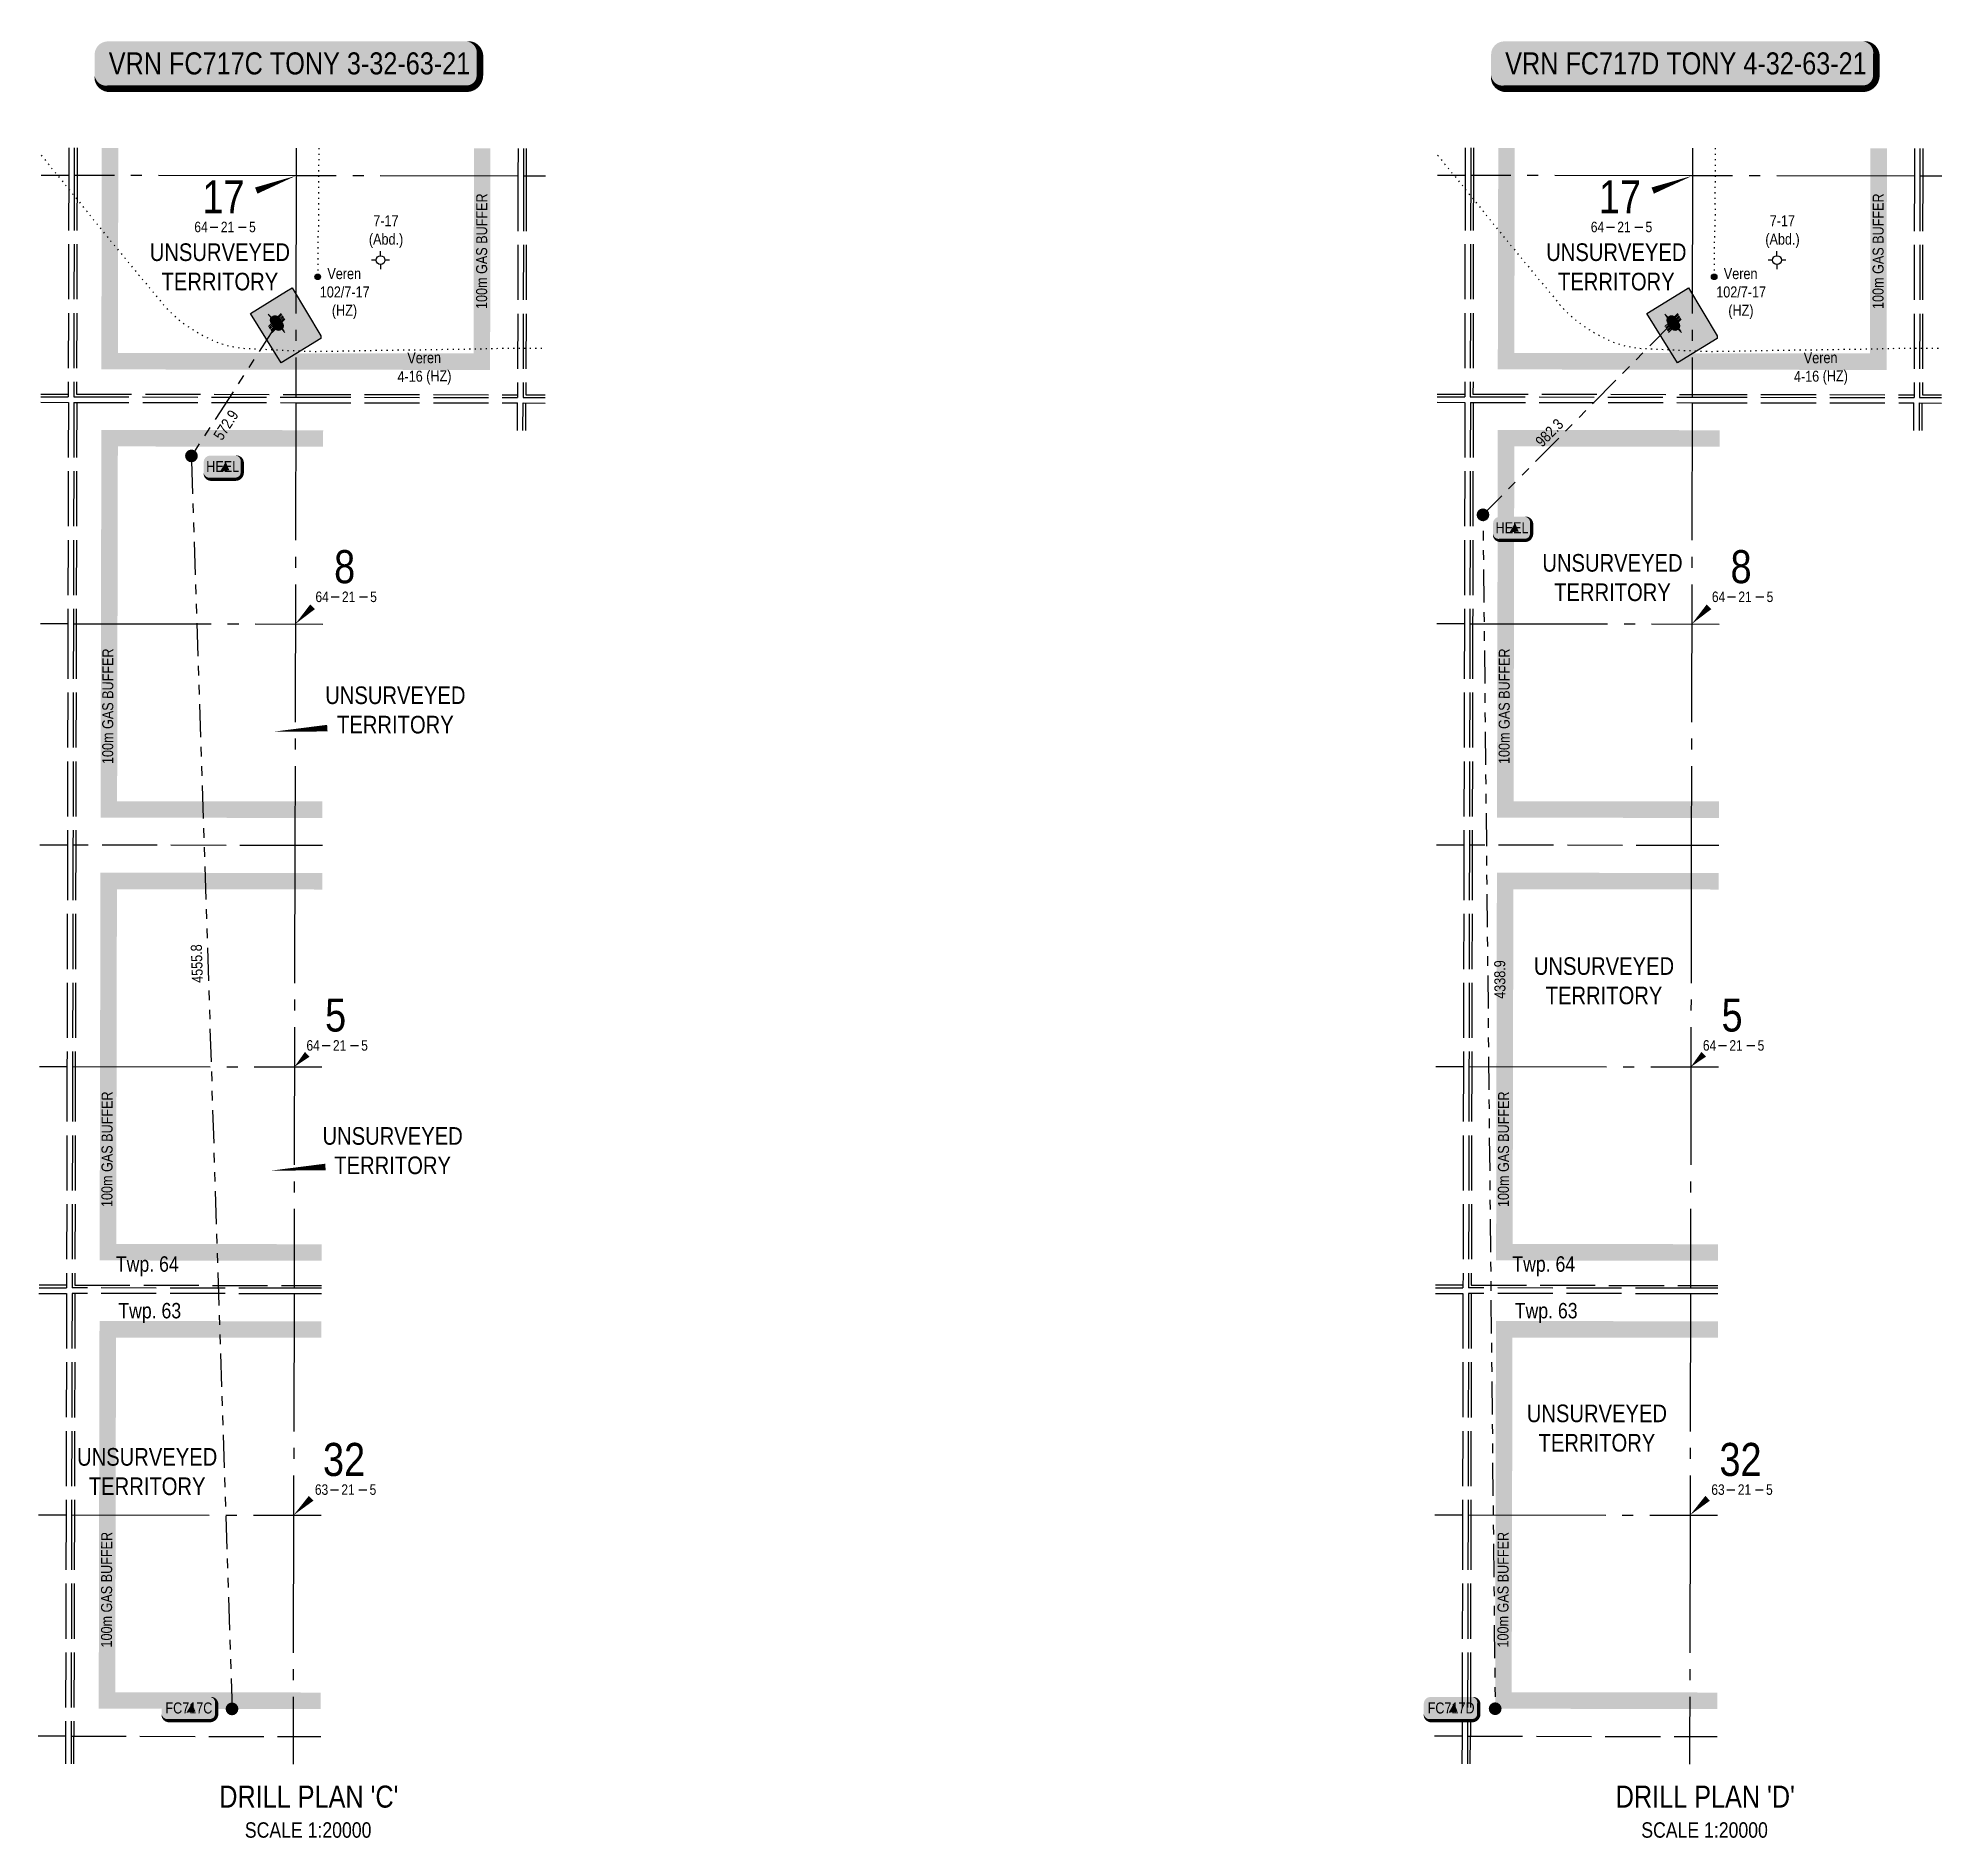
# Model space of a CAD drawing. Extents: x 488725 to 500076, y 6037625 to 6043497.
# Drawn here: x 496690 to 498419, y 6038045 to 6039679 of the extents above; entities that cross this region are included whole.
import ezdxf
from ezdxf.enums import TextEntityAlignment as Align

# ---------------------------------------------------------------- set-up
doc = ezdxf.new("R2010")
doc.units = 0
doc.header["$LTSCALE"] = 5
for name, pattern in [('foc-DOT', [1, 0.2, -0.8]), ('foc-DRILLPATH', [14.75, 6, -1.75, 1.75, -1.75, 1.75, -1.75]), ('foc-QUARTERLINE', [33, 25, -3, 2, -3]), ('foc-UNSURVEYED', [12.5, 10, -2.5])]:
    doc.linetypes.add(name, pattern=pattern)
for name, color, linetype in [('10', 1, 'Continuous'), ('9', 3, 'Continuous'), ('ABADATA-DRILL-T', 8, 'Continuous'), ('AS-DRILL', 8, 'foc-DOT'), ('AS-TARGET-GAS', 182, 'Continuous'), ('AS-TARGET-GAS-H', 181, 'Continuous'), ('D-TXT', 6, 'Continuous'), ('DETAIL-T', 7, 'Continuous'), ('L-BD', 7, 'Continuous'), ('L-MON', 1, 'Continuous'), ('L-QSEC', 8, 'foc-QUARTERLINE'), ('L-SECLBL', 7, 'Continuous'), ('L-UNS-T', 3, 'Continuous'), ('L-USEC', 7, 'foc-UNSURVEYED'), ('P-PDRILLPATH', 12, 'foc-DRILLPATH'), ('P-PROPOSED', 10, 'Continuous'), ('P-PROPOSED-H', 21, 'Continuous')]:
    doc.layers.add(name, color=color, linetype=linetype)
doc.styles.add('80', font='ARIALN.TTF', dxfattribs={"height": 10})
doc.styles.add('80CG', font='ARIALN.TTF', dxfattribs={"height": 10})
doc.styles.add('80L', font='ARIALN.TTF', dxfattribs={"height": 10})
doc.styles.add('SIMPLEX', font='ARIALN.TTF')

msp = doc.modelspace()

# ---------------------------------------------------------------- texts
at = {"layer": 'ABADATA-DRILL-T', "linetype": 'Continuous', "char_height": 9.99481, "attachment_point": 1, "style": '80L'}
for insert in [(496988.69, 6039518.442), (498256.484, 6039518.442)]:
    msp.add_mtext_dynamic_manual_height_columns('\\pi6.0698,t36.054;7-17\\P\\pi2.0951,tz;(Abd.)', width=33.98375, gutter_width=200.105, heights=[0], dxfattribs=dict(at, insert=insert))
at = {"layer": 'ABADATA-DRILL-T', "char_height": 9.99481, "attachment_point": 1, "style": '80L'}
for insert in [(496945.045, 6039470.477), (498212.838, 6039470.477)]:
    msp.add_mtext_dynamic_manual_height_columns('\\pi8.0454;Veren\\P\\pi1.1765;102/7-17\\P\\pi12.143;(HZ)', width=45.78213, gutter_width=50.026, heights=[0], dxfattribs=dict(at, insert=insert))
at = {"layer": 'ABADATA-DRILL-T', "char_height": 9.99481, "attachment_point": 1, "rotation": 0.946002, "style": '80L'}
for insert in [(497016.24, 6039393.668), (498284.033, 6039393.668)]:
    msp.add_mtext_dynamic_manual_height_columns('\\pi9.3756;Veren\\P\\pi0.14435;4-16 (HZ)', width=48.44243, gutter_width=50.026, heights=[0], dxfattribs=dict(at, insert=insert))
at = {"layer": 'AS-TARGET-GAS', "char_height": 9.99481, "attachment_point": 1, "rotation": 89.90151, "style": '80L'}
for insert in [(497088.079, 6039433.342), (498355.872, 6039433.342), (496748.631, 6039020.153), (498016.424, 6039020.153), (496747.954, 6038617.9), (498015.748, 6038617.9), (496747.561, 6038217.948), (498015.354, 6038217.948)]:
    msp.add_mtext_dynamic_manual_height_columns('100m GAS BUFFER', width=104.97722, gutter_width=190, heights=[0], dxfattribs=dict(at, insert=insert))
at = {"layer": 'D-TXT', "color": 3, "char_height": 13.9927, "attachment_point": 1, "style": '80L'}
for s, insert in [('Twp. 64', (496761.109, 6038573.155)), ('Twp. 64', (498028.902, 6038573.155)), ('Twp. 63', (496763.3, 6038530.812)), ('Twp. 63', (498031.094, 6038530.812))]:
    msp.add_mtext_dynamic_manual_height_columns(s, width=101.3954, gutter_width=47.5, heights=[0], dxfattribs=dict(at, insert=insert))
at = {"layer": 'DETAIL-T', "color": 3, "char_height": 19.98434, "width": 241.29326, "attachment_point": 1, "style": '80CG'}
for s, insert in [("\\pi40.723;DRILL PLAN 'C'\\P\\pi63.941;{\\H0.7x;SCALE 1:20000}", (496814.222, 6038092.528)), ("\\pi40.723;DRILL PLAN 'D'\\P\\pi63.941;{\\H0.7x;SCALE 1:20000}", (498082.016, 6038092.528))]:
    msp.add_mtext(s, dxfattribs=dict(at, insert=insert))
at = {"layer": 'L-BD', "style": '80L'}
for s, rotation, p in [('572.9', 57.0567, (496860.99, 6039328.001)), ('982.3', 45.3671, (498062.467, 6039320.991)), ('4555.8', 91.8539, (496834.595, 6038838.92)), ('4338.9', 90.5853, (498017.535, 6038824.493))]:
    msp.add_text(s, height=9.9948, rotation=rotation, dxfattribs=at).set_placement(p, align=Align.MIDDLE)
at = {"layer": 'L-UNS-T', "color": 3, "char_height": 16.00834, "attachment_point": 5, "style": '80L'}
for insert in [(496855.485, 6039471.488), (498123.279, 6039471.488), (498119.788, 6039189.378), (497014.804, 6039069.175), (498112.085, 6038823.271), (497012.327, 6038668.998), (498105.655, 6038417.091), (496789.476, 6038377.59)]:
    msp.add_mtext_dynamic_manual_height_columns('UNSURVEYED TERRITORY', width=126.34853, gutter_width=47.475, heights=[0], dxfattribs=dict(at, insert=insert))

# ---------------------------------------------------------------- blocks, each defined once
blk = doc.blocks.new('WC')
at = {"layer": 'L-MON'}
h = blk.add_hatch(color=255, dxfattribs=at)
h.dxf.hatch_style = 1
edge = h.paths.add_edge_path()
edge.add_arc((0, 0), 0.9, 0, 360)
at = {"layer": 'L-MON', "color": 240, "flags": 128}
for points in [[(-0.62, 0.5), (-1.23, 1.12)], [(0.52, 0.61), (1.13, 1.21)], [(-1.18, -1.18), (-0.56, -0.57)], [(1.16, -1.18), (0.56, -0.57)]]:
    blk.add_lwpolyline(points, dxfattribs=at)
at = {"layer": 'L-MON', "color": 240}
for radius in [0.8, 0.373]:
    blk.add_circle((0, 0), radius, dxfattribs=at)
blk = doc.blocks.new('plbh')
at = {"layer": 'L-MON'}
h = blk.add_hatch(color=255, dxfattribs=at)
h.dxf.hatch_style = 1
edge = h.paths.add_edge_path()
edge.add_arc((0, 0), 1.16, 0, 360)
h = blk.add_hatch(color=256, dxfattribs=at)
h.dxf.hatch_style = 1
h.paths.add_polyline_path([(-0.96, 0, 1), (0.96, 0, 1)])
h.paths.add_polyline_path([(0.91, 0, -1), (-0.91, 0, -1)], flags=16)
h.paths.add_polyline_path([(0.45, 0, -1), (-0.45, 0, -1)], flags=0)
h = blk.add_hatch(color=256, dxfattribs=at)
h.dxf.hatch_style = 1
h.paths.add_polyline_path([(-0.45, 0, 1), (0.45, 0, 1)])
h.paths.add_polyline_path([(0.4, 0, -1), (-0.4, 0, -1)], flags=16)
at = {"layer": 'L-MON', "color": 240}
for radius in [0.96, 0.91, 0.45, 0.4]:
    blk.add_circle((0, 0), radius, dxfattribs=at)
blk = doc.blocks.new('BH-Existing')
at = {"layer": 'ABADATA-DRILL-T'}
h = blk.add_hatch(color=256, dxfattribs=at)
h.dxf.hatch_style = 1
edge = h.paths.add_edge_path()
edge.add_arc((0, 0), 0.5, 0, 360)
blk.add_circle((0, 0), 0.5, dxfattribs=at)
blk = doc.blocks.new('L-SECLBL')
at = {"layer": '9', "color": 7}
for p, q in [((-5.1, -27.8), (-12.3, -27.8)), ((20.7, -27.8), (13.5, -27.8))]:
    blk.add_line(p, q, dxfattribs=at)
at = {"layer": '10', "color": 2, "style": 'SIMPLEX'}
blk.add_attdef('SEC', text='', height=30, dxfattribs=at).set_placement((0, 0), align=Align.MIDDLE)
at = {"layer": '10', "color": 5, "style": '80L'}
blk.add_attdef('TWP', text='', height=9.5, dxfattribs=at).set_placement((-14.4, -27.4), align=Align.MIDDLE_RIGHT)
blk.add_attdef('RGE', text='', height=9.5, dxfattribs=at).set_placement((3.6, -27.4), align=Align.MIDDLE_CENTER)
blk.add_attdef('MER', text='', height=9.5, dxfattribs=at).set_placement((23.2, -27.4), align=Align.MIDDLE_LEFT)
blk = doc.blocks.new('GABD')
for p, q in [((-0.81, 0), (-1.62, 0)), ((0, 0.81), (0, 1.62)), ((1.62, 0), (0.81, 0)), ((0, -0.81), (0, -1.62))]:
    blk.add_line(p, q)
blk.add_circle((0, 0), 0.8)
blk = doc.blocks.new('*U523')
h = blk.add_hatch(color=254)
edge = h.paths.add_edge_path()
edge.add_line((-19, -11.5), (19, -11.5))
edge.add_arc((19, -5.5), 6, 270, 360)
edge.add_line((25, -5.5), (25, 4))
edge.add_arc((19, 4), 6, 0, 90)
edge.add_line((19, 10), (-19, 10))
edge.add_arc((-19, 4), 6, 90, 180)
edge.add_line((-25, 4), (-25, -5.5))
edge.add_arc((-19, -5.5), 6, 180, 270)
at = {"color": 1, "flags": 128}
blk.add_lwpolyline([(-19, -11.5, 3, 3, 0), (19, -11.5, 3, 3, 0.414214), (25, -5.5, 3, 3, 0), (25, 4, 3, 0, 0.414214), (19, 10, 0, 0, 0), (-19, 10, 0, 0, 0.414214), (-25, 4, 0, 0, 0), (-25, -5.5, 0, 3, 0.414214)], format="xyseb", close=True, dxfattribs=at)
blk.add_lwpolyline([(5.8, -3.4, 0, 10, 0), (0, 0, 5, 5, 0)], format="xyseb", dxfattribs=at)
at = {"color": 1, "style": '80'}
blk.add_attdef('ENTER_TEXT_001', (-36, -5), '', height=10, dxfattribs=at)
blk = doc.blocks.new('*U524')
h = blk.add_hatch(color=254)
edge = h.paths.add_edge_path()
edge.add_line((-11.5, -11.5), (11.5, -11.5))
edge.add_arc((11.5, -5.5), 6, 270, 360)
edge.add_line((17.5, -5.5), (17.5, 4))
edge.add_arc((11.5, 4), 6, 0, 90)
edge.add_line((11.5, 10), (-11.5, 10))
edge.add_arc((-11.5, 4), 6, 90, 180)
edge.add_line((-17.5, 4), (-17.5, -5.5))
edge.add_arc((-11.5, -5.5), 6, 180, 270)
at = {"color": 1, "flags": 128}
blk.add_lwpolyline([(-11.5, -11.5, 3, 3, 0), (11.5, -11.5, 3, 3, 0.414214), (17.5, -5.5, 3, 3, 0), (17.5, 4, 3, 0, 0.414214), (11.5, 10, 0, 0, 0), (-11.5, 10, 0, 0, 0.414214), (-17.5, 4, 0, 0, 0), (-17.5, -5.5, 0, 3, 0.414214)], format="xyseb", close=True, dxfattribs=at)
blk.add_lwpolyline([(5.8, -3.4, 0, 10, 0), (0, 0, 5, 5, 0)], format="xyseb", dxfattribs=at)
at = {"color": 1, "style": '80'}
blk.add_attdef('ENTER_TEXT_001', (-36, -5), '', height=10, dxfattribs=at)
blk = doc.blocks.new('*U525')
h = blk.add_hatch(color=255)
edge = h.paths.add_edge_path()
edge.add_line((-81.5, -11.5), (81.5, -11.5))
edge.add_arc((81.5, -5.5), 6, 270, 360)
edge.add_line((87.5, -5.5), (87.5, 4))
edge.add_arc((81.5, 4), 6, 0, 90)
edge.add_line((81.5, 10), (-81.5, 10))
edge.add_arc((-81.5, 4), 6, 90, 180)
edge.add_line((-87.5, 4), (-87.5, -5.5))
edge.add_arc((-81.5, -5.5), 6, 180, 270)
at = {"color": 14, "flags": 128}
blk.add_lwpolyline([(-81.5, -11.5, 3, 3, 0), (81.5, -11.5, 3, 3, 0.414214), (87.5, -5.5, 3, 3, 0), (87.5, 4, 3, 0, 0.414214), (81.5, 10, 0, 0, 0), (-81.5, 10, 0, 0, 0.414214), (-87.5, 4, 0, 0, 0), (-87.5, -5.5, 0, 3, 0.414214)], format="xyseb", close=True, dxfattribs=at)
at = {"color": 14, "style": '80'}
blk.add_attdef('ENTER_TEXT_001', (-26.85, -4.92), '', height=10, dxfattribs=at)

# ---------------------------------------------------------------- hatches: boundary and pattern name
at = {"layer": 'AS-TARGET-GAS-H'}
h = msp.add_hatch(color=256, dxfattribs=at)
h.dxf.hatch_style = 1
h.paths.add_polyline_path([(497101.168, 6039579.151), (497086.176, 6039579.177), (497085.857, 6039393.006), (496762.907, 6039393.46), (496763.294, 6039579.597), (496748.302, 6039579.628), (496747.884, 6039378.489), (497100.823, 6039377.993)])
h = msp.add_hatch(color=256, dxfattribs=at)
h.dxf.hatch_style = 1
h.paths.add_polyline_path([(498368.962, 6039579.151), (498353.97, 6039579.177), (498353.65, 6039393.006), (498030.701, 6039393.46), (498031.088, 6039579.597), (498016.096, 6039579.628), (498015.678, 6039378.489), (498368.617, 6039377.993)])
h = msp.add_hatch(color=256, dxfattribs=at)
h.dxf.hatch_style = 1
h.paths.add_polyline_path([(496948.629, 6038986.177), (496762.198, 6038986.437), (496762.868, 6039308.537), (496949.241, 6039308.275), (496949.269, 6039323.268), (496747.907, 6039323.55), (496747.175, 6038971.466), (496948.601, 6038971.185)])
h = msp.add_hatch(color=256, dxfattribs=at)
h.dxf.hatch_style = 1
h.paths.add_polyline_path([(498216.423, 6038986.177), (498029.992, 6038986.437), (498030.661, 6039308.537), (498217.034, 6039308.275), (498217.063, 6039323.268), (498015.7, 6039323.55), (498014.968, 6038971.466), (498216.395, 6038971.185)])
h = msp.add_hatch(color=256, dxfattribs=at)
h.dxf.hatch_style = 1
h.paths.add_polyline_path([(496948.506, 6038921.212), (496747.071, 6038921.495), (496746.339, 6038569.415), (496947.839, 6038569.133), (496947.867, 6038584.125), (496761.362, 6038584.386), (496762.032, 6038906.482), (496948.478, 6038906.22)])
h = msp.add_hatch(color=256, dxfattribs=at)
h.dxf.hatch_style = 1
h.paths.add_polyline_path([(498216.3, 6038921.212), (498014.865, 6038921.495), (498014.133, 6038569.415), (498215.632, 6038569.133), (498215.661, 6038584.125), (498029.156, 6038584.386), (498029.826, 6038906.482), (498216.271, 6038906.22)])
h = msp.add_hatch(color=256, dxfattribs=at)
h.dxf.hatch_style = 1
h.paths.add_polyline_path([(496947.734, 6038514.131), (496746.225, 6038514.413), (496745.495, 6038162.346), (496947.067, 6038162.064), (496947.096, 6038177.056), (496760.518, 6038177.317), (496761.186, 6038499.4), (496947.706, 6038499.139)])
h = msp.add_hatch(color=256, dxfattribs=at)
h.dxf.hatch_style = 1
h.paths.add_polyline_path([(498215.528, 6038514.131), (498014.019, 6038514.413), (498013.289, 6038162.346), (498214.861, 6038162.064), (498214.889, 6038177.056), (498028.312, 6038177.317), (498028.98, 6038499.4), (498215.499, 6038499.139)])
at = {"layer": 'P-PROPOSED-H'}
h = msp.add_hatch(color=256, dxfattribs=at)
h.dxf.hatch_style = 1
h.paths.add_polyline_path([(496883.208, 6039429.142), (496916.127, 6039449.573), (496921.006, 6039452.515), (496947.177, 6039409.12), (496947.002, 6039406.671), (496911.017, 6039384.337)])
h = msp.add_hatch(color=256, dxfattribs=at)
h.dxf.hatch_style = 1
h.paths.add_polyline_path([(498151.002, 6039429.142), (498183.92, 6039449.573), (498188.799, 6039452.515), (498214.97, 6039409.12), (498214.796, 6039406.671), (498178.81, 6039384.337)])

# ---------------------------------------------------------------- linework, layer by layer
at = {"layer": 'AS-DRILL', "flags": 128}
for points in [[(496693.27, 6039572.922), (496695.581, 6039570.132), (496699.889, 6039564.755), (496708.632, 6039554.116), (496712.975, 6039548.784), (496717.328, 6039543.444), (496721.693, 6039538.12), (496726.011, 6039532.76), (496730.336, 6039527.399), (496734.652, 6039522.032), (496738.949, 6039516.647), (496747.595, 6039505.919), (496756.276, 6039495.255), (496760.619, 6039489.918), (496769.44, 6039479.371), (496773.82, 6039474.069), (496778.158, 6039468.725), (496782.556, 6039463.437), (496786.947, 6039458.153), (496791.38, 6039452.901), (496795.79, 6039447.619), (496800.098, 6039442.267), (496804.463, 6039436.96), (496809.062, 6039431.85), (496814.039, 6039427.088), (496819.342, 6039422.716), (496824.826, 6039418.584), (496830.54, 6039414.796), (496836.503, 6039411.377), (496842.539, 6039408.085), (496848.716, 6039405.063), (496855.044, 6039402.373), (496861.553, 6039400.198), (496875.056, 6039397.754), (496881.905, 6039397.407), (496895.651, 6039396.845), (496909.389, 6039396.074), (496912.269, 6039396.002), (496923.16, 6039395.524), (496926.595, 6039395.297), (496933.481, 6039394.986), (496936.374, 6039394.916), (496943.271, 6039394.892), (496950.156, 6039395), (496960.499, 6039395.144), (496967.38, 6039395.266), (496974.267, 6039395.422), (496981.148, 6039395.555), (496988.028, 6039395.689), (496994.909, 6039395.833), (497001.791, 6039395.946), (497008.677, 6039396.025), (497015.552, 6039396.121), (497022.432, 6039396.21), (497029.32, 6039396.284), (497036.22, 6039396.367), (497043.088, 6039396.476), (497049.976, 6039396.597), (497056.866, 6039396.706), (497063.744, 6039396.807), (497070.624, 6039396.898), (497084.412, 6039397.123), (497091.3, 6039397.281), (497105.066, 6039397.591), (497111.944, 6039397.715), (497118.787, 6039397.739), (497125.676, 6039397.697), (497132.567, 6039397.711), (497146.332, 6039397.811), (497150.778, 6039397.871)], [(496945.36, 6039579.341), (496945.338, 6039576.249), (496945.235, 6039569.031), (496945.131, 6039561.787), (496945.123, 6039554.577), (496945.094, 6039547.352), (496945.061, 6039540.137), (496945.047, 6039532.912), (496945.091, 6039525.691), (496945.115, 6039518.466), (496944.984, 6039511.254), (496944.743, 6039504.024), (496944.482, 6039496.807), (496944.334, 6039489.598), (496944.308, 6039482.355), (496944.334, 6039475.127), (496944.346, 6039467.882), (496944.345, 6039466.035), (496944.348, 6039462.535)], [(497961.063, 6039572.922), (497963.374, 6039570.132), (497967.682, 6039564.755), (497976.425, 6039554.116), (497980.768, 6039548.784), (497985.121, 6039543.444), (497989.487, 6039538.12), (497993.804, 6039532.76), (497998.13, 6039527.399), (498002.445, 6039522.032), (498006.743, 6039516.647), (498015.388, 6039505.919), (498024.069, 6039495.255), (498028.412, 6039489.918), (498037.233, 6039479.371), (498041.614, 6039474.069), (498045.952, 6039468.725), (498050.35, 6039463.437), (498054.74, 6039458.153), (498059.173, 6039452.901), (498063.584, 6039447.619), (498067.892, 6039442.267), (498072.257, 6039436.96), (498076.856, 6039431.85), (498081.833, 6039427.088), (498087.136, 6039422.716), (498092.619, 6039418.584), (498098.334, 6039414.796), (498104.297, 6039411.377), (498110.333, 6039408.085), (498116.51, 6039405.063), (498122.837, 6039402.373), (498129.346, 6039400.198), (498142.85, 6039397.754), (498149.699, 6039397.407), (498163.445, 6039396.845), (498177.183, 6039396.074), (498180.062, 6039396.002), (498190.954, 6039395.524), (498194.388, 6039395.297), (498201.275, 6039394.986), (498204.167, 6039394.916), (498211.065, 6039394.892), (498217.95, 6039395), (498228.293, 6039395.144), (498235.173, 6039395.266), (498242.061, 6039395.422), (498248.941, 6039395.555), (498255.822, 6039395.689), (498262.702, 6039395.833), (498269.585, 6039395.946), (498276.47, 6039396.025), (498283.346, 6039396.121), (498290.226, 6039396.21), (498297.114, 6039396.284), (498304.014, 6039396.367), (498310.882, 6039396.476), (498317.769, 6039396.597), (498324.66, 6039396.706), (498331.538, 6039396.807), (498338.418, 6039396.898), (498352.206, 6039397.123), (498359.094, 6039397.281), (498372.86, 6039397.591), (498379.738, 6039397.715), (498386.58, 6039397.739), (498393.47, 6039397.697), (498400.36, 6039397.711), (498414.125, 6039397.811), (498418.571, 6039397.871)], [(498213.154, 6039579.341), (498213.132, 6039576.249), (498213.028, 6039569.031), (498212.925, 6039561.787), (498212.916, 6039554.577), (498212.888, 6039547.352), (498212.854, 6039540.137), (498212.841, 6039532.912), (498212.885, 6039525.691), (498212.909, 6039518.466), (498212.778, 6039511.254), (498212.537, 6039504.024), (498212.276, 6039496.807), (498212.127, 6039489.598), (498212.101, 6039482.355), (498212.128, 6039475.127), (498212.139, 6039467.882), (498212.138, 6039466.035), (498212.142, 6039462.535)]]:
    msp.add_lwpolyline(points, dxfattribs=at)
at = {"layer": 'L-QSEC'}
for p, q in [((496924.732, 6039579.394), (496924.685, 6039554.381)), ((498192.526, 6039579.394), (498192.478, 6039554.381)), ((496718.231, 6039554.674), (496693.218, 6039554.709)), ((496924.685, 6039554.381), (496723.263, 6039554.662)), ((496924.685, 6039554.381), (496924.301, 6039353.254)), ((497126.112, 6039554.1), (496924.685, 6039554.381)), ((497151.099, 6039554.064), (497131.144, 6039554.093)), ((497986.025, 6039554.674), (497961.012, 6039554.709)), ((498192.478, 6039554.381), (497991.057, 6039554.662)), ((498192.478, 6039554.381), (498192.095, 6039353.254)), ((498393.906, 6039554.1), (498192.478, 6039554.381)), ((498418.893, 6039554.064), (498398.938, 6039554.093)), ((496924.329, 6039348.29), (496923.567, 6038946.234)), ((498192.123, 6039348.29), (498191.36, 6038946.234)), ((496717.527, 6039147.552), (496692.539, 6039147.588)), ((496722.554, 6039147.545), (496948.935, 6039147.227)), ((497985.32, 6039147.552), (497960.333, 6039147.588)), ((497990.348, 6039147.545), (498216.729, 6039147.227)), ((496923.567, 6038946.234), (496922.804, 6038544.181)), ((498191.36, 6038946.234), (498190.598, 6038544.181)), ((496691.704, 6038745.531), (496716.691, 6038745.496)), ((496721.718, 6038745.489), (496948.172, 6038745.171)), ((497959.497, 6038745.531), (497984.484, 6038745.496)), ((497989.512, 6038745.489), (498215.966, 6038745.171)), ((496922.795, 6038539.153), (496922.414, 6038338.132)), ((498190.588, 6038539.153), (498190.207, 6038338.132)), ((496690.859, 6038338.458), (496715.846, 6038338.423)), ((496720.873, 6038338.416), (496947.401, 6038338.097)), ((496922.414, 6038338.132), (496922.033, 6038137.113)), ((497958.652, 6038338.458), (497983.639, 6038338.423)), ((497988.667, 6038338.416), (498215.194, 6038338.097)), ((498190.207, 6038338.132), (498189.826, 6038137.113)), ((496922.033, 6038137.113), (496921.985, 6038112.126)), ((498189.826, 6038137.113), (498189.779, 6038112.126))]:
    msp.add_line(p, q, dxfattribs=at)
at = {"layer": 'L-SECLBL', "flags": 128}
for points in [[(496924.685, 6039554.381, 0, 5.997, 0), (496888.541, 6039540.87, 0, 0, 0)], [(498192.478, 6039554.381, 0, 5.997, 0), (498156.335, 6039540.87, 0, 0, 0)], [(496923.948, 6039147.262, 0, 5.997, 0), (496939.633, 6039162.935, 0, 0, 0)], [(498191.742, 6039147.262, 0, 5.997, 0), (498207.427, 6039162.935, 0, 0, 0)], [(496923.185, 6038745.206, 0, 5.997, 0), (496934.835, 6038756.581, 0, 0, 0)], [(498190.979, 6038745.206, 0, 5.997, 0), (498202.629, 6038756.581, 0, 0, 0)], [(496922.414, 6038338.132, 0, 5.997, 0), (496938.379, 6038353.434, 0, 0, 0)], [(498190.207, 6038338.132, 0, 5.997, 0), (498206.173, 6038353.434, 0, 0, 0)]]:
    msp.add_lwpolyline(points, format="xyseb", dxfattribs=at)
at = {"layer": 'L-UNS-T', "color": 3, "flags": 128}
for points in [[(496903.345, 6039049.422, 0, 5.997, 0), (496953.053, 6039052.759, 0, 0, 0)], [(496901.639, 6038650.917, 0, 5.997, 0), (496951.346, 6038654.254, 0, 0, 0)]]:
    msp.add_lwpolyline(points, format="xyseb", dxfattribs=at)
at = {"layer": 'L-USEC'}
for p, q in [((496718.283, 6039579.687), (496718.231, 6039554.674)), ((496723.315, 6039579.68), (496723.263, 6039554.663)), ((496725.832, 6039579.676), (496725.78, 6039554.658)), ((497126.155, 6039579.108), (497126.112, 6039554.1)), ((497131.187, 6039579.101), (497131.144, 6039554.091)), ((497133.704, 6039579.097), (497133.661, 6039554.087)), ((497986.077, 6039579.687), (497986.025, 6039554.674)), ((497991.109, 6039579.68), (497991.057, 6039554.663)), ((497993.626, 6039579.676), (497993.574, 6039554.658)), ((498393.949, 6039579.108), (498393.906, 6039554.1)), ((498398.981, 6039579.101), (498398.938, 6039554.091)), ((498401.498, 6039579.097), (498401.455, 6039554.087)), ((496718.231, 6039554.674), (496717.819, 6039356.056)), ((496723.263, 6039554.663), (496722.85, 6039356.046)), ((496725.78, 6039554.658), (496725.367, 6039356.04)), ((497126.112, 6039554.1), (497125.772, 6039355.483)), ((497131.144, 6039554.091), (497130.804, 6039355.474)), ((497133.661, 6039554.087), (497133.321, 6039355.47)), ((497986.025, 6039554.674), (497985.612, 6039356.056)), ((497991.057, 6039554.663), (497990.644, 6039356.046)), ((497993.574, 6039554.658), (497993.161, 6039356.04)), ((498393.906, 6039554.1), (498393.565, 6039355.483)), ((498398.938, 6039554.091), (498398.597, 6039355.474)), ((498401.455, 6039554.087), (498401.114, 6039355.47)), ((496692.957, 6039348.616), (496717.944, 6039348.58)), ((496692.964, 6039353.58), (496717.81, 6039353.544)), ((496692.968, 6039356.097), (496717.814, 6039356.061)), ((496717.944, 6039348.58), (496717.527, 6039147.552)), ((496717.81, 6039353.544), (496717.813, 6039353.544)), ((496717.813, 6039356.061), (496717.819, 6039356.061)), ((496717.819, 6039356.056), (496717.813, 6039353.544)), ((496722.972, 6039348.573), (496722.554, 6039147.542)), ((496722.85, 6039356.046), (496722.845, 6039353.537)), ((496722.845, 6039353.537), (496924.302, 6039353.254)), ((496722.972, 6039348.573), (496924.329, 6039348.29)), ((496725.484, 6039348.569), (496725.066, 6039147.542)), ((496725.367, 6039356.051), (496924.306, 6039355.771)), ((496924.302, 6039353.254), (497125.766, 6039352.971)), ((496924.306, 6039355.771), (497125.77, 6039355.488)), ((496924.329, 6039348.29), (497125.688, 6039348.007)), ((497125.645, 6039323.013), (497125.688, 6039348.007)), ((497125.766, 6039352.971), (497125.768, 6039352.971)), ((497125.772, 6039355.483), (497125.768, 6039352.971)), ((497125.77, 6039355.488), (497125.772, 6039355.488)), ((497130.673, 6039323.006), (497130.715, 6039348)), ((497130.715, 6039348), (497150.675, 6039347.971)), ((497130.804, 6039355.474), (497130.799, 6039352.964)), ((497130.799, 6039352.964), (497150.753, 6039352.935)), ((497133.185, 6039323.002), (497133.228, 6039347.996)), ((497133.321, 6039355.477), (497150.757, 6039355.452)), ((497960.751, 6039348.616), (497985.738, 6039348.58)), ((497960.758, 6039353.58), (497985.604, 6039353.544)), ((497960.761, 6039356.097), (497985.607, 6039356.061)), ((497985.738, 6039348.58), (497985.32, 6039147.552)), ((497985.603, 6039353.544), (497985.607, 6039353.544)), ((497985.607, 6039356.061), (497985.612, 6039356.061)), ((497985.612, 6039356.056), (497985.607, 6039353.544)), ((497990.765, 6039348.573), (497990.348, 6039147.542)), ((497990.644, 6039356.046), (497990.639, 6039353.537)), ((497990.639, 6039353.537), (498192.096, 6039353.254)), ((497990.765, 6039348.573), (498192.123, 6039348.29)), ((497993.278, 6039348.569), (497992.86, 6039147.542)), ((497993.161, 6039356.051), (498192.1, 6039355.771)), ((498192.096, 6039353.254), (498393.56, 6039352.971)), ((498192.1, 6039355.771), (498393.563, 6039355.488)), ((498192.123, 6039348.29), (498393.482, 6039348.007)), ((498393.439, 6039323.013), (498393.482, 6039348.007)), ((498393.56, 6039352.971), (498393.561, 6039352.971)), ((498393.565, 6039355.483), (498393.561, 6039352.971)), ((498393.563, 6039355.488), (498393.565, 6039355.488)), ((498398.466, 6039323.006), (498398.509, 6039348)), ((498398.509, 6039348), (498418.469, 6039347.971)), ((498398.597, 6039355.474), (498398.593, 6039352.964)), ((498398.593, 6039352.964), (498418.547, 6039352.935)), ((498400.978, 6039323.002), (498401.021, 6039347.996)), ((498401.114, 6039355.477), (498418.551, 6039355.452)), ((496717.527, 6039147.552), (496717.109, 6038946.524)), ((496722.554, 6039147.542), (496722.136, 6038946.513)), ((496725.066, 6039147.542), (496724.648, 6038946.513)), ((497985.32, 6039147.552), (497984.902, 6038946.524)), ((497990.348, 6039147.542), (497989.929, 6038946.513)), ((497992.86, 6039147.542), (497992.442, 6038946.513)), ((496717.109, 6038946.524), (496692.121, 6038946.559)), ((496717.109, 6038946.524), (496716.691, 6038745.496)), ((496722.136, 6038946.513), (496721.718, 6038745.485)), ((496923.567, 6038946.234), (496722.136, 6038946.517)), ((496724.648, 6038946.513), (496724.231, 6038745.485)), ((496948.554, 6038946.199), (496923.567, 6038946.234)), ((497984.902, 6038946.524), (497959.915, 6038946.559)), ((497984.902, 6038946.524), (497984.484, 6038745.496)), ((497989.929, 6038946.513), (497989.512, 6038745.485)), ((498191.36, 6038946.234), (497989.929, 6038946.517)), ((497992.442, 6038946.513), (497992.024, 6038745.485)), ((498216.347, 6038946.199), (498191.36, 6038946.234)), ((496716.691, 6038745.496), (496716.273, 6038544.47)), ((496721.718, 6038745.485), (496721.3, 6038544.463)), ((496724.231, 6038745.485), (496723.818, 6038546.972)), ((497984.484, 6038745.496), (497984.066, 6038544.47)), ((497989.512, 6038745.485), (497989.094, 6038544.463)), ((497992.024, 6038745.485), (497991.611, 6038546.972)), ((496691.275, 6038539.477), (496716.262, 6038539.442)), ((496691.286, 6038544.505), (496716.273, 6038544.47)), ((496716.278, 6038546.982), (496691.291, 6038547.017)), ((496716.262, 6038539.442), (496715.846, 6038338.423)), ((496721.29, 6038539.435), (496720.873, 6038338.412)), ((496922.795, 6038539.153), (496721.29, 6038539.435)), ((496922.802, 6038544.181), (496721.3, 6038544.463)), ((496723.802, 6038539.432), (496723.385, 6038338.412)), ((496723.818, 6038546.972), (496922.809, 6038546.693)), ((496947.782, 6038539.118), (496922.795, 6038539.153)), ((496947.791, 6038544.146), (496922.802, 6038544.181)), ((496922.809, 6038546.693), (496947.796, 6038546.658)), ((497959.069, 6038539.477), (497984.056, 6038539.442)), ((497959.079, 6038544.505), (497984.066, 6038544.47)), ((497984.072, 6038546.982), (497959.085, 6038547.017)), ((497984.056, 6038539.442), (497983.639, 6038338.423)), ((497989.083, 6038539.435), (497988.667, 6038338.412)), ((498190.588, 6038539.153), (497989.083, 6038539.435)), ((498190.595, 6038544.181), (497989.094, 6038544.463)), ((497991.596, 6038539.432), (497991.179, 6038338.412)), ((497991.611, 6038546.972), (498190.602, 6038546.693)), ((498215.575, 6038539.118), (498190.588, 6038539.153)), ((498215.585, 6038544.146), (498190.595, 6038544.181)), ((498190.602, 6038546.693), (498215.589, 6038546.658)), ((496715.846, 6038338.423), (496715.429, 6038137.405)), ((496720.873, 6038338.412), (496720.456, 6038137.394)), ((496723.385, 6038338.412), (496722.969, 6038137.394)), ((497983.639, 6038338.423), (497983.222, 6038137.405)), ((497988.667, 6038338.412), (497988.25, 6038137.394)), ((497991.179, 6038338.412), (497990.762, 6038137.394)), ((496715.429, 6038137.405), (496690.442, 6038137.44)), ((496715.429, 6038137.405), (496715.377, 6038112.418)), ((496720.456, 6038137.394), (496720.405, 6038112.411)), ((496720.456, 6038137.397), (496922.033, 6038137.113)), ((496722.917, 6038112.407), (496722.969, 6038137.394)), ((496922.033, 6038137.113), (496947.02, 6038137.078)), ((497983.222, 6038137.405), (497958.235, 6038137.44)), ((497983.222, 6038137.405), (497983.171, 6038112.418)), ((497988.25, 6038137.394), (497988.198, 6038112.411)), ((497988.25, 6038137.397), (498189.826, 6038137.113)), ((497990.71, 6038112.407), (497990.762, 6038137.394)), ((498189.826, 6038137.113), (498214.813, 6038137.078))]:
    msp.add_line(p, q, dxfattribs=at)
at = {"layer": 'P-PDRILLPATH', "flags": 128}
for points in [[(496907.517, 6039420.074), (496829.672, 6039299.942), (496866.5, 6038162.18)], [(498174.661, 6039421.117), (498002.218, 6039246.451), (498013.294, 6038162.354)]]:
    msp.add_lwpolyline(points, dxfattribs=at)
at = {"layer": 'P-PROPOSED', "flags": 128}
for points in [[(496883.208, 6039429.142), (496916.127, 6039449.573), (496921.006, 6039452.515), (496947.177, 6039409.12), (496947.002, 6039406.671), (496911.017, 6039384.337), (496883.208, 6039429.142)], [(498151.002, 6039429.142), (498183.92, 6039449.573), (498188.799, 6039452.515), (498214.97, 6039409.12), (498214.796, 6039406.671), (498178.81, 6039384.337), (498151.002, 6039429.142)]]:
    msp.add_lwpolyline(points, close=True, dxfattribs=at)

# ---------------------------------------------------------------- block references
ref = msp.add_blockref('*U525', (496916.67, 6039656.374), dxfattribs=dict(xscale=1.998433534649899, yscale=1.998433534649899, zscale=1.998433534649899))
ref.add_attrib('ENTER_TEXT_001', 'VRN FC717C TONY 3-32-63-21', (496754.628, 6039646.375), dxfattribs={"color": 14, "height": 19.98434, "style": '80'})
ref = msp.add_blockref('*U525', (498184.464, 6039656.374), dxfattribs=dict(xscale=1.998433534649899, yscale=1.998433534649899, zscale=1.998433534649899))
ref.add_attrib('ENTER_TEXT_001', 'VRN FC717D TONY 4-32-63-21', (498022.421, 6039646.375), dxfattribs={"color": 14, "height": 19.98434, "style": '80'})
at = {"layer": 'ABADATA-DRILL-T', "linetype": 'Continuous', "xscale": 4.9974073, "yscale": 4.9974073, "zscale": 4.9974073}
for p in [(497001.369, 6039477.736), (498269.163, 6039477.736)]:
    msp.add_blockref('GABD', p, dxfattribs=at)
at = {"layer": 'ABADATA-DRILL-T', "xscale": 4.9974073, "yscale": 4.9974073, "zscale": 4.9974073}
for p in [(496944.348, 6039462.535), (498212.142, 6039462.535)]:
    msp.add_blockref('BH-Existing', p, dxfattribs=at)
at = {"layer": 'L-BD', "linetype": 'Continuous'}
ref = msp.add_blockref('*U524', (496858.282, 6039290.293), dxfattribs=dict(at, xscale=0.99948146, yscale=0.99948146, zscale=0.99948146))
ref.add_attrib('ENTER_TEXT_001', 'HEEL', (496843.105, 6039285.295), dxfattribs={"layer": '0', "color": 1, "height": 9.9948, "style": '80'})
ref = msp.add_blockref('*U524', (498028.835, 6039234.713), dxfattribs=dict(at, xscale=0.99948146, yscale=0.99948146, zscale=0.99948146))
ref.add_attrib('ENTER_TEXT_001', 'HEEL', (498013.658, 6039229.716), dxfattribs={"layer": '0', "color": 1, "height": 9.9948, "style": '80'})
ref = msp.add_blockref('*U523', (496827.603, 6038163.051), dxfattribs=dict(at, xscale=0.9989517148365709, yscale=0.9989517148365709, zscale=0.9989517148365709))
ref.add_attrib('ENTER_TEXT_001', 'FC717C', (496806.057, 6038158.053), dxfattribs={"layer": '0', "color": 1, "height": 9.9895, "style": '80'})
ref = msp.add_blockref('*U523', (497973.466, 6038163.028), dxfattribs=dict(at, xscale=0.9989517148365709, yscale=0.9989517148365709, zscale=0.9989517148365709))
ref.add_attrib('ENTER_TEXT_001', 'FC717D', (497951.998, 6038158.03), dxfattribs={"layer": '0', "color": 1, "height": 9.9895, "style": '80'})
at = {"layer": 'L-MON', "color": 2, "xscale": 4.9974073, "yscale": 4.9974073, "zscale": 4.9974073}
for p in [(496905.568, 6039423.204), (496906.218, 6039422.161), (496906.867, 6039421.117), (496907.517, 6039420.074), (496908.167, 6039419.03), (496908.817, 6039417.986), (498173.361, 6039423.204), (498174.011, 6039422.161), (498174.661, 6039421.117), (498175.311, 6039420.074), (498175.96, 6039419.03), (498176.61, 6039417.986)]:
    msp.add_blockref('WC', p, dxfattribs=at)
at = {"layer": 'L-MON', "xscale": 4.9974073, "yscale": 4.9974073, "zscale": 4.9974073}
for p in [(496829.672, 6039299.942), (498002.218, 6039246.451), (496866.5, 6038162.18), (498013.294, 6038162.354)]:
    msp.add_blockref('plbh', p, dxfattribs=at)
at = {"layer": 'L-SECLBL', "xscale": 0.99948146, "yscale": 0.99948146, "zscale": 0.99948146}
for p, values in [((496858.82, 6039535.215), {'SEC': '17', 'TWP': '64', 'RGE': '21', 'MER': '5'}), ((498126.613, 6039535.215), {'SEC': '17', 'TWP': '64', 'RGE': '21', 'MER': '5'}), ((496968.758, 6039199.383), {'SEC': '8', 'TWP': '64', 'RGE': '21', 'MER': '5'}), ((498236.551, 6039199.383), {'SEC': '8', 'TWP': '64', 'RGE': '21', 'MER': '5'}), ((496960.586, 6038792.033), {'SEC': '5', 'TWP': '64', 'RGE': '21', 'MER': '5'}), ((498228.38, 6038792.033), {'SEC': '5', 'TWP': '64', 'RGE': '21', 'MER': '5'}), ((496968.243, 6038388.715), {'SEC': '32', 'TWP': '63', 'RGE': '21', 'MER': '5'}), ((498236.037, 6038388.715), {'SEC': '32', 'TWP': '63', 'RGE': '21', 'MER': '5'})]:
    msp.add_blockref('L-SECLBL', p, dxfattribs=at).add_auto_attribs(values)

msp.set_redraw_order([(e.dxf.handle, doc.entitydb.next_handle()) for e in msp.query("TEXT MTEXT ATTDEF DIMENSION ARC_DIMENSION")])  # texts and dimensions are drawn at this point

doc.saveas('drawing.dxf')
